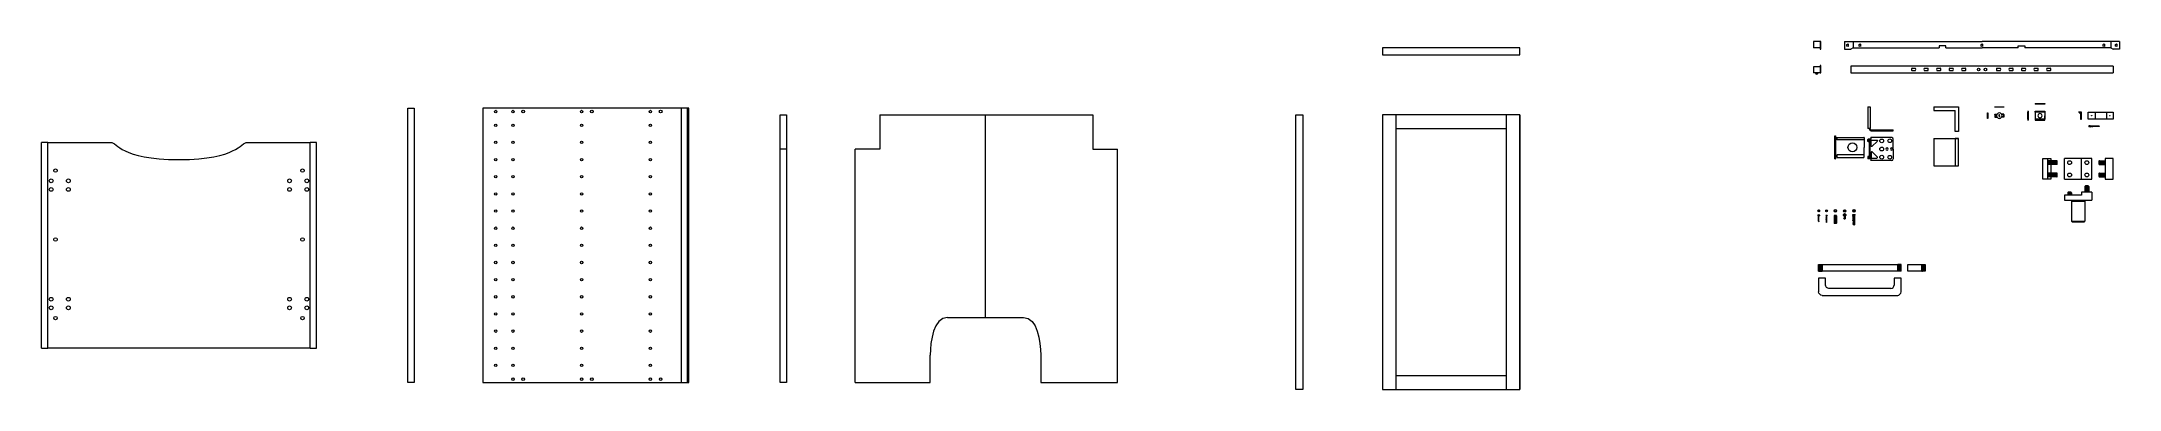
# Model space of a CAD drawing. Header units: millimetres. Extents: x 1472 to 2868, y 139 to 621.
# Drawn here: x 2253 to 2858, y 139 to 241 of the extents above; entities that cross this region are included whole.
import ezdxf

# ---------------------------------------------------------------- set-up
doc = ezdxf.new("R2010")
doc.units = ezdxf.units.MM
for name, color, linetype, lineweight in [('ante', 9, 'Continuous', 18), ('componenti', 21, 'Continuous', 18), ('maniglie', 5, 'Continuous', 18), ('meccanismi', 4, 'Continuous', 18), ('viti', 2, 'Continuous', 18)]:
    doc.layers.add(name, color=color, linetype=linetype, lineweight=lineweight)

# ---------------------------------------------------------------- blocks, each defined once
blk = doc.blocks.new('buchi')
at = {"layer": 'meccanismi'}
for p, q in [((2908.12, 1714.86), (2908.12, 1715.76)), ((2908.82, 1715.76), (2908.82, 1714.86))]:
    blk.add_line(p, q, dxfattribs=at)
for points in [[(2908.82, 1715.76), (2908.82, 1716), (2908.12, 1716), (2908.12, 1715.76)], [(2908.12, 1714.86), (2908.12, 1714.63), (2908.82, 1714.63), (2908.82, 1714.86)]]:
    blk.add_open_spline(points, degree=3, dxfattribs=at)

msp = doc.modelspace()

# ---------------------------------------------------------------- linework, layer by layer
at = {"layer": 'ante'}
for points in [[(2683.15, 238.85), (2643.15, 238.85), (2643.15, 236.85)], [(2643.15, 236.85), (2683.15, 236.85)], [(2683.15, 236.85), (2683.15, 238.85)], [(2619.93, 219.28), (2619.93, 139.28), (2617.93, 139.28), (2617.93, 219.28), (2619.93, 219.28)], [(2643.15, 139.28), (2683.15, 139.28), (2683.15, 219.28), (2643.15, 219.28), (2643.15, 139.28)], [(2647.15, 139.28), (2647.15, 219.28)], [(2683.15, 219.28), (2679.15, 219.28)], [(2679.15, 219.28), (2679.15, 139.28)], [(2683.15, 219.28), (2683.15, 139.28)], [(2679.15, 215.28), (2647.15, 215.28)], [(2679.15, 143.28), (2647.15, 143.28)]]:
    msp.add_lwpolyline(points, dxfattribs=at)
at = {"layer": 'componenti'}
for p, q in [((2361.21, 221.28), (2361.21, 141.28)), ((2439.01, 221.28), (2439.01, 141.28)), ((2440.81, 141.28), (2440.81, 221.28)), ((2467.82, 141.28), (2467.82, 219.28)), ((2252.79, 151.28), (2252.79, 211.28)), ((2254.59, 211.28), (2272.79, 211.28)), ((2254.59, 151.28), (2254.59, 211.28)), ((2312.79, 211.28), (2330.99, 211.28)), ((2330.99, 151.28), (2330.99, 211.28)), ((2330.99, 151.28), (2330.99, 211.28)), ((2469.62, 209.28), (2467.82, 209.28)), ((2516.48, 160.28), (2538.65, 160.28)), ((2511.48, 141.28), (2511.48, 149.28)), ((2543.65, 149.28), (2543.65, 141.28)), ((2441.21, 141.28), (2440.81, 141.28)), ((2489.62, 141.28), (2511.48, 141.28)), ((2543.65, 141.28), (2566.02, 141.28))]:
    msp.add_line(p, q, dxfattribs=at)
for points in [[(2361.21, 141.28), (2359.41, 141.28), (2359.41, 221.28)], [(2359.41, 221.28), (2361.21, 221.28)], [(2381.21, 141.28), (2441.21, 141.28), (2441.21, 221.28), (2381.21, 221.28), (2381.21, 141.28)], [(2440.81, 221.28), (2439.01, 221.28)], [(2467.82, 219.28), (2469.62, 219.28), (2469.62, 141.28), (2467.82, 141.28)], [(2496.82, 219.28), (2496.82, 209.28), (2489.62, 209.28)], [(2496.82, 219.28), (2558.82, 219.28)], [(2516.48, 160.28), (2527.56, 160.28), (2527.56, 219.28)], [(2558.82, 219.28), (2558.82, 209.28), (2566.02, 209.28)], [(2252.79, 151.28), (2254.59, 151.28), (2254.59, 211.28), (2252.79, 211.28)], [(2254.59, 209.08), (2254.59, 210.88)], [(2330.99, 151.28), (2332.79, 151.28), (2332.79, 211.28), (2330.99, 211.28)], [(2330.99, 209.08), (2330.99, 210.88)], [(2489.62, 141.28), (2489.62, 209.28)], [(2566.02, 141.28), (2566.02, 209.28)], [(2330.99, 151.28), (2254.59, 151.28)], [(2330.99, 151.28), (2330.99, 152.11)]]:
    msp.add_lwpolyline(points, dxfattribs=at)
for centre, radius in [((2385.01, 220.28), 0.35), ((2390.01, 220.28), 0.35), ((2393.01, 220.28), 0.4), ((2410.01, 220.28), 0.35), ((2413.01, 220.28), 0.4), ((2430.01, 220.28), 0.35), ((2433.01, 220.28), 0.4), ((2385.01, 216.28), 0.35), ((2390.01, 216.28), 0.35), ((2410.01, 216.28), 0.35), ((2430.01, 216.28), 0.35), ((2385.01, 211.28), 0.35), ((2385.01, 206.28), 0.35), ((2390.01, 211.28), 0.35), ((2390.01, 206.28), 0.35), ((2410.01, 211.28), 0.35), ((2410.01, 206.28), 0.35), ((2430.01, 211.28), 0.35), ((2430.01, 206.28), 0.35), ((2255.59, 200.08), 0.552), ((2256.84, 203.08), 0.5), ((2260.59, 200.08), 0.552), ((2324.99, 200.08), 0.552), ((2328.74, 203.08), 0.5), ((2329.99, 200.08), 0.552), ((2385.01, 201.28), 0.35), ((2390.01, 201.28), 0.35), ((2410.01, 201.28), 0.35), ((2430.01, 201.28), 0.35), ((2255.59, 197.58), 0.552), ((2260.59, 197.58), 0.552), ((2324.99, 197.58), 0.552), ((2329.99, 197.58), 0.552), ((2385.01, 196.28), 0.35), ((2390.01, 196.28), 0.35), ((2410.01, 196.28), 0.35), ((2430.01, 196.28), 0.35), ((2385.01, 191.28), 0.35), ((2390.01, 191.28), 0.35), ((2410.01, 191.28), 0.35), ((2430.01, 191.28), 0.35), ((2256.84, 182.98), 0.5), ((2328.74, 182.98), 0.5), ((2385.01, 186.28), 0.35), ((2385.01, 181.28), 0.35), ((2390.01, 186.28), 0.35), ((2390.01, 181.28), 0.35), ((2410.01, 186.28), 0.35), ((2410.01, 181.28), 0.35), ((2430.01, 186.28), 0.35), ((2430.01, 181.28), 0.35), ((2385.01, 176.28), 0.35), ((2390.01, 176.28), 0.35), ((2410.01, 176.28), 0.35), ((2430.01, 176.28), 0.35), ((2385.01, 171.28), 0.35), ((2390.01, 171.28), 0.35), ((2410.01, 171.28), 0.35), ((2430.01, 171.28), 0.35), ((2255.59, 165.58), 0.552), ((2255.59, 163.08), 0.552), ((2260.59, 165.58), 0.552), ((2260.59, 163.08), 0.552), ((2324.99, 165.58), 0.552), ((2324.99, 163.08), 0.552), ((2329.99, 165.58), 0.552), ((2329.99, 163.08), 0.552), ((2385.01, 166.28), 0.35), ((2390.01, 166.28), 0.35), ((2410.01, 166.28), 0.35), ((2430.01, 166.28), 0.35), ((2256.84, 160.08), 0.5), ((2328.74, 160.08), 0.5), ((2385.01, 161.28), 0.35), ((2390.01, 161.28), 0.35), ((2410.01, 161.28), 0.35), ((2430.01, 161.28), 0.35), ((2385.01, 156.28), 0.35), ((2385.01, 151.28), 0.35), ((2390.01, 156.28), 0.35), ((2390.01, 151.28), 0.35), ((2410.01, 156.28), 0.35), ((2410.01, 151.28), 0.35), ((2430.01, 156.28), 0.35), ((2430.01, 151.28), 0.35), ((2385.01, 146.28), 0.35), ((2390.01, 146.28), 0.35), ((2410.01, 146.28), 0.35), ((2430.01, 146.28), 0.35), ((2390.01, 142.28), 0.35), ((2393.01, 142.28), 0.4), ((2410.01, 142.28), 0.35), ((2413.01, 142.28), 0.4), ((2430.01, 142.28), 0.35), ((2433.01, 142.28), 0.35)]:
    msp.add_circle(centre, radius, dxfattribs=at)
for points in [[(2272.79, 211.28), (2275.15, 211.28), (2275.43, 206.28), (2292.79, 206.28)], [(2516.48, 160.28), (2512.45, 160.28), (2511.48, 153.3), (2511.48, 149.28)], [(2538.65, 160.28), (2542.67, 160.28), (2543.65, 153.3), (2543.65, 149.28)]]:
    msp.add_open_spline(points, degree=3, dxfattribs=at)
msp.add_open_spline([(2292.79, 206.28), (2310.15, 206.28), (2310.43, 211.28), (2312.79, 211.28), (2312.79, 211.28), (2312.79, 211.28), (2312.79, 211.28), (2312.79, 211.28), (2312.79, 211.28), (2312.79, 211.28)], degree=3, knots=[0, 0, 0, 0, 7.071068, 7.071068, 7.071068, 7.071074, 7.071074, 7.071074, 7.071154, 7.071154, 7.071154, 7.071154], dxfattribs=at)
at = {"layer": 'maniglie'}
for p, q in [((2770.11, 173.71), (2770.11, 175.71)), ((2770.11, 175.71), (2771.11, 175.71)), ((2770.21, 173.71), (2770.21, 175.71)), ((2770.41, 175.71), (2770.41, 173.71)), ((2770.41, 175.71), (2770.71, 175.71)), ((2770.71, 175.71), (2770.71, 173.71)), ((2771.11, 175.71), (2771.11, 173.71)), ((2793.11, 175.71), (2793.11, 173.71)), ((2794.11, 175.71), (2793.11, 175.71)), ((2793.81, 175.71), (2793.51, 175.71)), ((2793.51, 175.71), (2793.51, 173.71)), ((2793.81, 175.71), (2793.81, 173.71)), ((2794.01, 173.71), (2794.01, 175.71)), ((2794.11, 173.71), (2794.11, 175.71)), ((2800.11, 173.71), (2800.11, 175.71)), ((2800.41, 173.71), (2800.41, 175.71)), ((2800.66, 175.71), (2800.66, 173.71)), ((2800.86, 173.71), (2800.86, 175.71)), ((2801.01, 175.71), (2801.01, 173.71)), ((2801.11, 175.71), (2801.11, 173.71)), ((2794.11, 173.71), (2770.11, 173.71)), ((2770.11, 173.71), (2771.11, 173.71)), ((2770.11, 173.71), (2770.21, 173.71)), ((2770.11, 171.71), (2770.11, 167.71)), ((2772.11, 171.71), (2770.11, 171.71)), ((2772.11, 169.71), (2772.11, 171.71)), ((2794.11, 171.71), (2792.11, 171.71)), ((2792.11, 171.71), (2792.11, 169.71)), ((2794.11, 173.71), (2793.11, 173.71)), ((2794.11, 173.71), (2794.01, 173.71)), ((2794.11, 167.71), (2794.11, 171.71)), ((2800.11, 173.71), (2800.31, 173.71)), ((2771.11, 166.71), (2793.11, 166.71)), ((2791.11, 168.71), (2773.11, 168.71))]:
    msp.add_line(p, q, dxfattribs=at)
for points in [[(2770.11, 175.71), (2794.11, 175.71)], [(2793.11, 173.71), (2793.11, 175.71)], [(2793.11, 173.71), (2793.11, 175.71)], [(2793.11, 173.71), (2793.11, 175.71)], [(2796.11, 173.71), (2796.11, 175.71), (2801.11, 175.71)], [(2801.11, 175.71), (2801.11, 173.71), (2796.11, 173.71)], [(2801.11, 173.71), (2801.11, 175.71)]]:
    msp.add_lwpolyline(points, dxfattribs=at)
for points in [[(2773.11, 168.71), (2772.64, 168.71), (2772.11, 169.24), (2772.11, 169.71)], [(2791.11, 168.71), (2791.58, 168.71), (2792.11, 169.24), (2792.11, 169.71)], [(2771.11, 166.71), (2770.64, 166.71), (2770.11, 167.24), (2770.11, 167.71)], [(2793.11, 166.71), (2793.58, 166.71), (2794.11, 167.24), (2794.11, 167.71)]]:
    msp.add_open_spline(points, degree=3, dxfattribs=at)
at = {"layer": 'meccanismi'}
for p, q in [((2777.67, 240.68), (2777.67, 238.48)), ((2777.67, 240.68), (2817.67, 240.68)), ((2777.67, 238.48), (2779.47, 238.48)), ((2778.34, 239.3), (2778.34, 239.86)), ((2778.8, 239.3), (2778.8, 239.86)), ((2780.17, 238.88), (2779.47, 238.48)), ((2781.94, 239.3), (2781.94, 239.86)), ((2782.4, 239.3), (2782.4, 239.86)), ((2807.17, 238.88), (2807.17, 239.38)), ((2807.17, 238.88), (2817.67, 238.88)), ((2817.44, 239.3), (2817.44, 239.86)), ((2857.67, 240.68), (2817.67, 240.68)), ((2828.17, 238.88), (2817.67, 238.88)), ((2817.9, 239.3), (2817.9, 239.86)), ((2828.17, 238.88), (2828.17, 239.38)), ((2852.94, 239.3), (2852.94, 239.86)), ((2853.4, 239.3), (2853.4, 239.86)), ((2855.17, 238.88), (2855.87, 238.48)), ((2857.67, 238.48), (2855.87, 238.48)), ((2856.54, 239.3), (2856.54, 239.86)), ((2857, 239.3), (2857, 239.86)), ((2857.67, 240.68), (2857.67, 238.48)), ((2855.87, 233.53), (2779.47, 233.53)), ((2784.45, 221.62), (2785.1, 221.62)), ((2784.45, 221.62), (2784.45, 215.33)), ((2784.88, 221.62), (2785.1, 221.62)), ((2785.1, 221.62), (2785.1, 215.33)), ((2803.66, 221.62), (2810.86, 221.62)), ((2821.5, 219.52), (2822.03, 219.52)), ((2821.5, 218.63), (2822.03, 218.63)), ((2821.6, 219.42), (2821.98, 219.42)), ((2821.6, 218.73), (2821.98, 218.73)), ((2822.65, 219.07), (2822.65, 219.39)), ((2822.65, 219.07), (2822.65, 218.76)), ((2823.9, 219.52), (2823.37, 219.52)), ((2823.9, 218.63), (2823.37, 218.63)), ((2823.8, 219.42), (2823.42, 219.42)), ((2823.8, 218.73), (2823.42, 218.73)), ((2830.99, 220.08), (2830.89, 220.08)), ((2830.99, 218.06), (2830.89, 218.06)), ((2831.09, 220.41), (2830.99, 220.41)), ((2830.99, 220.41), (2830.99, 220.08)), ((2830.99, 218.06), (2830.99, 217.73)), ((2833.09, 222.61), (2835.99, 222.61)), ((2833.09, 222.61), (2833.09, 222.41)), ((2833.09, 222.51), (2835.99, 222.51)), ((2835.99, 222.41), (2833.09, 222.41)), ((2833.09, 220.08), (2833.09, 218.06)), ((2835.99, 222.61), (2835.99, 222.41)), ((2846.37, 220.08), (2845.77, 220.08)), ((2845.98, 220.08), (2845.98, 219.88)), ((2848.58, 220.08), (2855.87, 220.08)), ((2848.58, 218.08), (2848.58, 220.08)), ((2855.87, 218.08), (2848.58, 218.08)), ((2850.58, 220.08), (2850.58, 218.08)), ((2853.87, 220.08), (2853.87, 218.08)), ((2855.87, 220.08), (2855.87, 218.08)), ((2774.79, 213.17), (2775.01, 213.17)), ((2774.79, 206.5), (2774.79, 213.17)), ((2774.79, 213.17), (2775.01, 213.17)), ((2775.01, 213.17), (2775.01, 206.5)), ((2775.5, 212.73), (2783.26, 212.73)), ((2783.31, 212.68), (2783.31, 209.83)), ((2785.1, 215.33), (2784.45, 215.33)), ((2784.45, 211.58), (2784.45, 212.14)), ((2784.99, 212.25), (2784.55, 212.25)), ((2784.99, 212.25), (2784.55, 212.25)), ((2784.66, 211.58), (2784.66, 211.98)), ((2784.72, 212.03), (2784.83, 212.03)), ((2784.88, 206.72), (2784.88, 211.98)), ((2785.1, 206.55), (2785.1, 212.14)), ((2785.31, 214.9), (2791.82, 214.9)), ((2785.31, 214.68), (2785.31, 214.9)), ((2785.31, 214.68), (2791.82, 214.68)), ((2791.38, 212.68), (2785.31, 212.68)), ((2791.38, 214.68), (2791.38, 214.9)), ((2791.82, 214.68), (2791.82, 214.9)), ((2791.82, 209.35), (2791.82, 212.25)), ((2803.66, 212.42), (2803.66, 204.42)), ((2803.66, 212.42), (2810.86, 212.42)), ((2810.86, 204.42), (2810.86, 212.42)), ((2830.99, 217.73), (2831.09, 217.73)), ((2774.79, 206.5), (2775.01, 206.5)), ((2775.01, 206.5), (2774.79, 206.5)), ((2775.5, 206.93), (2783.26, 206.93)), ((2783.31, 206.99), (2783.31, 209.83)), ((2784.45, 207.11), (2784.45, 206.55)), ((2784.61, 211.53), (2784.5, 211.53)), ((2784.5, 211.53), (2784.61, 211.53)), ((2784.61, 207.16), (2784.5, 207.16)), ((2784.5, 207.16), (2784.61, 207.16)), ((2784.99, 206.45), (2784.55, 206.45)), ((2784.99, 206.45), (2784.55, 206.45)), ((2784.66, 207.11), (2784.66, 206.72)), ((2784.72, 206.66), (2784.83, 206.66)), ((2791.38, 206.01), (2785.31, 206.01)), ((2791.82, 209.35), (2791.82, 206.45)), ((2837.58, 205.94), (2836.87, 205.94)), ((2836.87, 205.79), (2837.58, 205.79)), ((2837.58, 205.79), (2836.87, 205.79)), ((2837.58, 205.94), (2837.58, 204.84)), ((2839.4, 205.94), (2837.74, 205.94)), ((2839.4, 205.79), (2837.74, 205.79)), ((2839.4, 205.94), (2839.4, 204.84)), ((2839.56, 205), (2839.56, 205.79)), ((2839.56, 205.79), (2839.56, 205.79)), ((2841.67, 200.59), (2841.67, 206.59)), ((2849.67, 206.59), (2841.67, 206.59)), ((2849.67, 200.59), (2849.67, 206.59)), ((2851.68, 205.78), (2851.68, 205)), ((2851.84, 204.84), (2851.84, 205.94)), ((2851.84, 205.94), (2853.5, 205.94)), ((2853.5, 205.79), (2851.84, 205.79)), ((2853.5, 206.59), (2853.5, 200.59)), ((2855.87, 206.59), (2853.5, 206.59)), ((2855.87, 200.59), (2855.87, 206.59)), ((2803.66, 204.42), (2810.86, 204.42)), ((2837.74, 200.59), (2835.37, 200.59)), ((2837.58, 205.63), (2836.87, 205.63)), ((2836.87, 205.63), (2837.58, 205.63)), ((2836.87, 205.47), (2837.58, 205.47)), ((2837.58, 205.47), (2836.87, 205.47)), ((2837.58, 205.31), (2836.87, 205.31)), ((2836.87, 205.31), (2837.58, 205.31)), ((2836.87, 205.16), (2837.58, 205.16)), ((2837.58, 205.16), (2836.87, 205.16)), ((2837.58, 205), (2836.87, 205)), ((2836.87, 205), (2837.58, 205)), ((2837.58, 204.84), (2836.87, 204.84)), ((2837.58, 202.34), (2836.87, 202.34)), ((2836.87, 202.19), (2837.58, 202.19)), ((2837.58, 202.19), (2836.87, 202.19)), ((2836.87, 202.03), (2837.58, 202.03)), ((2837.58, 202.03), (2836.87, 202.03)), ((2836.87, 201.87), (2837.58, 201.87)), ((2837.58, 201.87), (2836.87, 201.87)), ((2836.87, 201.71), (2837.58, 201.71)), ((2837.58, 201.71), (2836.87, 201.71)), ((2836.87, 201.56), (2837.58, 201.56)), ((2837.58, 201.56), (2836.87, 201.56)), ((2836.87, 201.4), (2837.58, 201.4)), ((2837.58, 201.4), (2836.87, 201.4)), ((2837.58, 201.24), (2836.87, 201.24)), ((2837.58, 202.34), (2837.58, 201.24)), ((2837.74, 205.63), (2839.4, 205.63)), ((2839.4, 205.47), (2837.74, 205.47)), ((2837.74, 205.31), (2839.4, 205.31)), ((2839.4, 205.16), (2837.74, 205.16)), ((2837.74, 205), (2839.4, 205)), ((2839.4, 204.84), (2837.74, 204.84)), ((2839.4, 202.34), (2837.74, 202.34)), ((2837.74, 201.4), (2837.74, 202.19)), ((2837.74, 202.19), (2837.74, 202.19)), ((2839.4, 202.19), (2837.74, 202.19)), ((2837.74, 202.03), (2839.4, 202.03)), ((2839.4, 201.87), (2837.74, 201.87)), ((2837.74, 201.71), (2839.4, 201.71)), ((2839.4, 201.56), (2837.74, 201.56)), ((2837.74, 201.4), (2839.4, 201.4)), ((2839.4, 201.24), (2837.74, 201.24)), ((2839.4, 202.34), (2839.4, 201.24)), ((2839.56, 201.4), (2839.56, 202.19)), ((2839.56, 202.19), (2839.56, 202.19)), ((2841.67, 200.59), (2849.67, 200.59)), ((2851.68, 205), (2851.68, 205)), ((2851.68, 202.18), (2851.68, 201.4)), ((2851.68, 201.4), (2851.68, 201.4)), ((2851.84, 205.63), (2853.5, 205.63)), ((2853.5, 205.47), (2851.84, 205.47)), ((2851.84, 205.31), (2853.5, 205.31)), ((2853.5, 205.16), (2851.84, 205.16)), ((2851.84, 205), (2853.5, 205)), ((2851.84, 204.84), (2853.5, 204.84)), ((2851.84, 201.24), (2851.84, 202.34)), ((2851.84, 202.34), (2853.5, 202.34)), ((2853.5, 202.19), (2851.84, 202.19)), ((2851.84, 202.03), (2853.5, 202.03)), ((2853.5, 201.87), (2851.84, 201.87)), ((2851.84, 201.71), (2853.5, 201.71)), ((2853.5, 201.56), (2851.84, 201.56)), ((2851.84, 201.4), (2853.5, 201.4)), ((2851.84, 201.24), (2853.5, 201.24)), ((2853.5, 200.59), (2855.87, 200.59)), ((2846.67, 195.91), (2841.67, 195.91)), ((2842.62, 196.61), (2843.72, 196.61)), ((2842.62, 196.61), (2842.62, 195.91)), ((2843.56, 196.77), (2842.78, 196.77)), ((2842.78, 196.77), (2842.78, 196.77)), ((2842.78, 196.61), (2842.78, 195.91)), ((2842.93, 195.91), (2842.93, 196.61)), ((2843.09, 196.61), (2843.09, 195.91)), ((2843.25, 195.91), (2843.25, 196.61)), ((2843.41, 196.61), (2843.41, 195.91)), ((2843.56, 195.91), (2843.56, 196.61)), ((2843.72, 196.61), (2843.72, 195.91)), ((2843.72, 194.17), (2847.62, 194.17)), ((2843.72, 194.17), (2843.72, 188.37)), ((2843.92, 194.17), (2843.92, 194.41)), ((2844.37, 194.41), (2846.97, 194.41)), ((2849.67, 196.78), (2846.67, 196.78)), ((2846.67, 196.78), (2846.67, 195.91)), ((2847.42, 194.17), (2847.42, 194.41)), ((2847.62, 198.43), (2848.72, 198.43)), ((2847.62, 198.43), (2847.62, 196.78)), ((2848.56, 198.59), (2847.78, 198.59)), ((2847.78, 198.59), (2847.78, 198.59)), ((2847.78, 198.43), (2847.78, 196.78)), ((2847.93, 196.78), (2847.93, 198.43)), ((2848.09, 198.43), (2848.09, 196.78)), ((2848.25, 196.78), (2848.25, 198.43)), ((2848.41, 198.43), (2848.41, 196.78)), ((2848.56, 196.78), (2848.56, 198.43)), ((2848.72, 198.43), (2848.72, 196.78)), ((2849.67, 196.78), (2849.67, 194.41)), ((2843.72, 188.37), (2847.62, 188.37)), ((2843.92, 188.17), (2847.42, 188.17))]:
    msp.add_line(p, q, dxfattribs=at)
for points in [[(2770.57, 240.68), (2768.57, 240.68)], [(2768.57, 240.68), (2768.57, 238.88)], [(2770.57, 238.88), (2768.57, 238.88)], [(2770.57, 240.68), (2770.57, 238.48)], [(2770.57, 238.48), (2770.77, 238.48), (2770.77, 240.68), (2770.57, 240.68)], [(2780.17, 240.68), (2780.17, 238.88), (2805.17, 238.88)], [(2807.17, 239.38), (2805.17, 239.38), (2805.17, 238.88)], [(2828.17, 239.38), (2830.17, 239.38), (2830.17, 238.88)], [(2855.17, 240.68), (2855.17, 238.88), (2830.17, 238.88)], [(2770.57, 233.33), (2768.57, 233.33)], [(2768.57, 233.33), (2768.57, 231.53)], [(2770.57, 231.53), (2768.57, 231.53)], [(2770.57, 233.73), (2770.57, 231.53)], [(2770.57, 231.53), (2770.77, 231.53), (2770.77, 233.73), (2770.57, 233.73)], [(2779.47, 233.53), (2779.47, 231.53), (2855.87, 231.53)], [(2855.87, 233.53), (2855.87, 231.53)], [(2803.66, 221.62), (2803.66, 220.62), (2809.86, 220.62)], [(2810.86, 221.62), (2810.86, 214.42), (2809.86, 214.42), (2809.86, 220.62)], [(2819.4, 218.27), (2819.3, 218.27), (2819.3, 219.87), (2819.4, 219.87)], [(2819.4, 219.52), (2819.3, 219.52)], [(2819.4, 218.63), (2819.3, 218.63)], [(2819.4, 219.87), (2819.4, 218.27)], [(2821.4, 221.52), (2821.4, 221.62), (2824, 221.62), (2824, 221.52)], [(2824, 221.52), (2821.4, 221.52)], [(2821.4, 219.42), (2821.4, 218.73)], [(2821.5, 219.32), (2821.5, 218.83)], [(2822.03, 221.52), (2822.03, 221.62)], [(2822.68, 219.42), (2822.72, 219.42)], [(2822.68, 218.73), (2822.72, 218.73)], [(2822.75, 219.07), (2822.75, 219.39)], [(2822.75, 219.07), (2822.75, 218.76)], [(2823.37, 221.52), (2823.37, 221.62)], [(2823.51, 221.52), (2823.51, 221.62)], [(2823.51, 221.62), (2823.51, 221.52)], [(2823.9, 219.32), (2823.9, 218.83)], [(2824, 219.42), (2824, 218.73)], [(2830.89, 220.08), (2830.89, 218.06)], [(2831.09, 220.41), (2831.09, 217.73)], [(2835.99, 220.08), (2833.09, 220.08), (2833.09, 220.41), (2835.99, 220.41), (2835.99, 218.06), (2833.09, 218.06), (2833.09, 217.73), (2835.99, 217.73), (2835.99, 219.07)], [(2846.58, 218.08), (2846.58, 220.08), (2845.98, 220.08)], [(2845.98, 219.88), (2846.38, 219.88)], [(2846.38, 219.88), (2846.38, 218.08), (2846.58, 218.08)], [(2775.44, 212.68), (2775.44, 212.07)], [(2783.26, 212.02), (2775.5, 212.02)], [(2810.86, 212.42), (2809.86, 212.42), (2809.86, 204.42), (2810.86, 204.42)], [(2775.44, 207.6), (2775.44, 206.99)], [(2783.26, 207.65), (2775.5, 207.65)], [(2836.87, 200.59), (2836.87, 206.59)], [(2837.74, 205.79), (2837.74, 205)], [(2846.67, 200.59), (2846.67, 206.59)], [(2836.87, 200.59), (2835.37, 200.59)], [(2841.67, 195.91), (2841.67, 194.41)], [(2841.67, 194.41), (2849.67, 194.41)], [(2849.67, 196.78), (2846.67, 196.78)], [(2847.62, 194.17), (2847.62, 188.37)]]:
    msp.add_lwpolyline(points, dxfattribs=at)
for points in [[(2785.36, 210.32), (2785.36, 211.75, -0.414214), (2785.57, 211.96), (2787, 211.96, -0.668179), (2787.15, 211.59), (2785.73, 210.17, -0.668179)], [(2785.36, 208.37), (2785.36, 206.95, 0.414214), (2785.57, 206.73), (2787, 206.73, 0.668179), (2787.15, 207.1), (2785.73, 208.53, 0.668179)]]:
    msp.add_lwpolyline(points, format="xyb", close=True, dxfattribs=at)
msp.add_lwpolyline([(2837.74, 206.59), (2837.74, 200.59), (2835.37, 200.59), (2835.37, 206.59)], close=True, dxfattribs=at)
for centre, radius in [((2816.67, 232.53), 0.35), ((2818.67, 232.53), 0.35), ((2849.58, 219.08), 0.05), ((2854.87, 219.08), 0.05), ((2788.46, 211.72), 0.541), ((2790.82, 211.75), 0.541), ((2779.95, 209.83), 1.3), ((2788.46, 209.35), 0.541), ((2788.46, 206.98), 0.541), ((2790.82, 206.95), 0.541), ((2843.17, 205.39), 0.552), ((2848.17, 205.39), 0.552), ((2843.17, 201.79), 0.552), ((2848.17, 201.79), 0.552)]:
    msp.add_circle(centre, radius, dxfattribs=at)
for centre, radius, start, end in [((2769.57, 231.53), 0.35, 180, 0), ((2822.7, 219.07), 0.8, 154.51494, 205.48506), ((2822.7, 219.07), 0.8, 198.20996, 205.48506), ((2822.7, 219.07), 0.8, 33.72971, 146.27029), ((2822.7, 219.07), 0.8, 213.72971, 326.27029), ((2822.7, 219.07), 0.8, 334.51494, 25.48506), ((2822.7, 219.07), 0.8, 334.51494, 341.79004), ((2834.54, 219.07), 0.6, 0, 180), ((2834.54, 219.07), 0.6, 180, 0), ((2775.11, 213.1), 0.533, 258.85157, 308.25979), ((2784.99, 212.46), 0.39, 286.09388, 33.68056), ((2791.38, 212.25), 0.433, 0, 90), ((2775.11, 206.57), 0.533, 51.73938, 101.14869), ((2784.99, 206.23), 0.39, 326.31944, 73.90612), ((2790.02, 209.35), 0.325, 0, 180), ((2790.02, 209.35), 0.325, 180, 0), ((2791.31, 209.35), 0.325, 0, 180), ((2791.31, 209.35), 0.325, 180, 0), ((2791.38, 206.45), 0.433, 270, 0)]:
    msp.add_arc(centre, radius, start, end, dxfattribs=at)
for points in [[(2778.34, 239.86), (2778.34, 240.02), (2778.8, 240.02), (2778.8, 239.86)], [(2778.8, 239.3), (2778.8, 239.15), (2778.34, 239.15), (2778.34, 239.3)], [(2781.94, 239.86), (2781.94, 240.02), (2782.4, 240.02), (2782.4, 239.86)], [(2782.4, 239.3), (2782.4, 239.15), (2781.94, 239.15), (2781.94, 239.3)], [(2817.44, 239.86), (2817.44, 240.01), (2817.9, 240.01), (2817.9, 239.86)], [(2817.9, 239.3), (2817.9, 239.15), (2817.44, 239.15), (2817.44, 239.3)], [(2852.94, 239.86), (2852.94, 240.02), (2853.4, 240.02), (2853.4, 239.86)], [(2853.4, 239.3), (2853.4, 239.15), (2852.94, 239.15), (2852.94, 239.3)], [(2856.54, 239.86), (2856.54, 240.02), (2857, 240.02), (2857, 239.86)], [(2857, 239.3), (2857, 239.15), (2856.54, 239.15), (2856.54, 239.3)], [(2821.4, 219.42), (2821.4, 219.46), (2821.45, 219.52), (2821.5, 219.52)], [(2821.4, 218.73), (2821.4, 218.68), (2821.45, 218.63), (2821.5, 218.63)], [(2821.5, 219.32), (2821.5, 219.36), (2821.55, 219.42), (2821.6, 219.42)], [(2821.5, 218.83), (2821.5, 218.78), (2821.55, 218.73), (2821.6, 218.73)], [(2822.68, 219.42), (2822.67, 219.42), (2822.65, 219.4), (2822.65, 219.39)], [(2822.68, 218.73), (2822.67, 218.73), (2822.65, 218.74), (2822.65, 218.76)], [(2822.72, 219.42), (2822.73, 219.42), (2822.75, 219.4), (2822.75, 219.39)], [(2822.72, 218.73), (2822.73, 218.73), (2822.75, 218.74), (2822.75, 218.76)], [(2823.9, 219.32), (2823.9, 219.36), (2823.85, 219.42), (2823.8, 219.42)], [(2823.9, 218.83), (2823.9, 218.78), (2823.85, 218.73), (2823.8, 218.73)], [(2824, 219.42), (2824, 219.46), (2823.95, 219.52), (2823.9, 219.52)], [(2824, 218.73), (2824, 218.68), (2823.95, 218.63), (2823.9, 218.63)], [(2775.44, 212.68), (2775.44, 212.71), (2775.47, 212.73), (2775.5, 212.73)], [(2775.5, 212.02), (2775.47, 212.02), (2775.44, 212.05), (2775.44, 212.07)], [(2783.31, 212.68), (2783.31, 212.71), (2783.28, 212.73), (2783.26, 212.73)], [(2783.26, 212.02), (2783.28, 212.02), (2783.31, 212.05), (2783.31, 212.07)], [(2784.55, 212.25), (2784.5, 212.25), (2784.45, 212.19), (2784.45, 212.14)], [(2784.66, 211.98), (2784.66, 212), (2784.69, 212.03), (2784.72, 212.03)], [(2784.88, 211.98), (2784.88, 212), (2784.85, 212.03), (2784.83, 212.03)], [(2785.31, 214.68), (2785.05, 214.68), (2784.88, 215.07), (2784.88, 215.33)], [(2785.1, 212.14), (2785.1, 212.19), (2785.04, 212.25), (2784.99, 212.25)], [(2785.31, 214.9), (2785.15, 214.9), (2785.1, 215.17), (2785.1, 215.33)], [(2775.44, 207.6), (2775.44, 207.62), (2775.47, 207.65), (2775.5, 207.65)], [(2775.5, 206.93), (2775.47, 206.93), (2775.44, 206.96), (2775.44, 206.99)], [(2783.31, 207.6), (2783.31, 207.62), (2783.28, 207.65), (2783.26, 207.65)], [(2783.26, 206.93), (2783.28, 206.93), (2783.31, 206.96), (2783.31, 206.99)], [(2784.5, 211.53), (2784.48, 211.53), (2784.45, 211.56), (2784.45, 211.58)], [(2784.5, 207.16), (2784.48, 207.16), (2784.45, 207.13), (2784.45, 207.11)], [(2784.55, 206.45), (2784.5, 206.45), (2784.45, 206.5), (2784.45, 206.55)], [(2784.66, 211.58), (2784.66, 211.56), (2784.63, 211.53), (2784.61, 211.53)], [(2784.66, 207.11), (2784.66, 207.13), (2784.63, 207.16), (2784.61, 207.16)], [(2784.66, 206.72), (2784.66, 206.69), (2784.69, 206.66), (2784.72, 206.66)], [(2784.88, 206.72), (2784.88, 206.69), (2784.85, 206.66), (2784.83, 206.66)], [(2785.1, 206.55), (2785.1, 206.5), (2785.04, 206.45), (2784.99, 206.45)], [(2837.74, 205.79), (2837.74, 205.86), (2837.65, 205.94), (2837.58, 205.94)], [(2839.56, 205.79), (2839.56, 205.86), (2839.47, 205.94), (2839.4, 205.94)], [(2851.84, 205.94), (2851.77, 205.94), (2851.68, 205.86), (2851.68, 205.78)], [(2837.58, 204.84), (2837.65, 204.84), (2837.74, 204.93), (2837.74, 205)], [(2837.74, 202.19), (2837.74, 202.26), (2837.65, 202.34), (2837.58, 202.34)], [(2837.58, 201.24), (2837.65, 201.24), (2837.74, 201.33), (2837.74, 201.4)], [(2839.4, 204.84), (2839.47, 204.84), (2839.56, 204.93), (2839.56, 205)], [(2839.56, 202.19), (2839.56, 202.26), (2839.47, 202.34), (2839.4, 202.34)], [(2839.4, 201.24), (2839.47, 201.24), (2839.56, 201.33), (2839.56, 201.4)], [(2851.68, 205), (2851.68, 204.92), (2851.77, 204.84), (2851.84, 204.84)], [(2851.84, 202.34), (2851.77, 202.34), (2851.68, 202.26), (2851.68, 202.18)], [(2851.68, 201.4), (2851.68, 201.32), (2851.77, 201.24), (2851.84, 201.24)], [(2842.78, 196.77), (2842.7, 196.77), (2842.62, 196.69), (2842.62, 196.61)], [(2843.72, 196.61), (2843.72, 196.69), (2843.64, 196.77), (2843.56, 196.77)], [(2847.78, 198.59), (2847.7, 198.59), (2847.62, 198.51), (2847.62, 198.43)], [(2848.72, 198.43), (2848.72, 198.51), (2848.64, 198.59), (2848.56, 198.59)], [(2843.92, 188.17), (2843.83, 188.17), (2843.72, 188.27), (2843.72, 188.37)], [(2847.42, 188.17), (2847.51, 188.17), (2847.62, 188.27), (2847.62, 188.37)]]:
    msp.add_open_spline(points, degree=3, dxfattribs=at)
at = {"layer": 'viti'}
for p, q in [((2849.71, 215.76), (2849.71, 216.22)), ((2851.76, 216.04), (2851.91, 215.99)), ((2851.76, 215.94), (2851.91, 215.99)), ((2769.88, 190.03), (2769.88, 189.93)), ((2769.93, 189.88), (2770.33, 189.88)), ((2769.96, 191.36), (2770.11, 191.36)), ((2770.11, 191.31), (2769.96, 191.31)), ((2770.17, 189.88), (2770.06, 189.86)), ((2770.2, 189.87), (2770.06, 189.84)), ((2770.2, 189.73), (2770.06, 189.7)), ((2770.2, 189.71), (2770.06, 189.68)), ((2770.2, 189.58), (2770.06, 189.54)), ((2770.2, 189.56), (2770.06, 189.52)), ((2770.2, 189.42), (2770.06, 189.39)), ((2770.2, 189.4), (2770.06, 189.37)), ((2770.2, 189.26), (2770.06, 189.23)), ((2770.2, 189.24), (2770.06, 189.21)), ((2770.2, 189.1), (2770.06, 189.07)), ((2770.2, 189.08), (2770.06, 189.05)), ((2770.2, 188.94), (2770.06, 188.91)), ((2770.2, 188.92), (2770.06, 188.89)), ((2770.2, 188.78), (2770.06, 188.75)), ((2770.2, 188.76), (2770.06, 188.73)), ((2770.2, 188.63), (2770.06, 188.6)), ((2770.2, 188.61), (2770.06, 188.58)), ((2770.2, 188.47), (2770.06, 188.44)), ((2770.2, 188.45), (2770.06, 188.42)), ((2770.13, 189.88), (2770.08, 189.88)), ((2770.08, 188.33), (2770.1, 188.29)), ((2770.19, 188.31), (2770.09, 188.28)), ((2770.19, 188.29), (2770.09, 188.26)), ((2770.11, 191.51), (2770.11, 191.36)), ((2770.11, 191.31), (2770.11, 191.16)), ((2770.11, 188.27), (2770.13, 188.18)), ((2770.17, 188.28), (2770.13, 188.18)), ((2770.16, 191.51), (2770.16, 191.36)), ((2770.16, 191.36), (2770.31, 191.36)), ((2770.16, 191.31), (2770.16, 191.16)), ((2770.31, 191.31), (2770.16, 191.31)), ((2770.18, 188.33), (2770.17, 188.3)), ((2770.38, 190.03), (2770.38, 189.93)), ((2772.35, 189.88), (2772.17, 190.1)), ((2772.17, 190.1), (2772.63, 190.1)), ((2772.23, 191.36), (2772.38, 191.36)), ((2772.23, 191.31), (2772.38, 191.31)), ((2772.47, 189.76), (2772.33, 189.73)), ((2772.47, 189.74), (2772.33, 189.71)), ((2772.47, 189.6), (2772.33, 189.57)), ((2772.47, 189.58), (2772.33, 189.55)), ((2772.47, 189.44), (2772.33, 189.41)), ((2772.47, 189.42), (2772.33, 189.39)), ((2772.47, 189.29), (2772.33, 189.26)), ((2772.47, 189.27), (2772.33, 189.24)), ((2772.47, 189.13), (2772.33, 189.1)), ((2772.47, 189.11), (2772.33, 189.08)), ((2772.47, 188.97), (2772.33, 188.94)), ((2772.47, 188.95), (2772.33, 188.92)), ((2772.47, 188.81), (2772.33, 188.78)), ((2772.47, 188.79), (2772.33, 188.76)), ((2772.47, 188.65), (2772.33, 188.62)), ((2772.47, 188.63), (2772.33, 188.6)), ((2772.47, 188.5), (2772.33, 188.46)), ((2772.47, 188.48), (2772.33, 188.44)), ((2772.47, 188.34), (2772.33, 188.31)), ((2772.47, 188.32), (2772.33, 188.29)), ((2772.47, 188.18), (2772.33, 188.15)), ((2772.47, 188.16), (2772.33, 188.13)), ((2772.35, 189.88), (2772.45, 189.88)), ((2772.35, 188.05), (2772.37, 188)), ((2772.46, 188.02), (2772.36, 188)), ((2772.46, 188), (2772.36, 187.98)), ((2772.37, 187.98), (2772.4, 187.9)), ((2772.38, 191.51), (2772.38, 191.36)), ((2772.38, 191.31), (2772.38, 191.16)), ((2772.43, 187.99), (2772.4, 187.9)), ((2772.43, 191.51), (2772.43, 191.36)), ((2772.43, 191.36), (2772.58, 191.36)), ((2772.43, 191.31), (2772.58, 191.31)), ((2772.43, 191.31), (2772.43, 191.16)), ((2772.45, 188.05), (2772.44, 188.01)), ((2772.63, 190.1), (2772.45, 189.88)), ((2774.62, 189.88), (2775.32, 189.88)), ((2774.62, 189.88), (2774.62, 187.78)), ((2774.62, 187.78), (2775.32, 187.78)), ((2774.72, 189.98), (2774.7, 189.98)), ((2775.22, 189.98), (2774.72, 189.98)), ((2774.72, 189.88), (2774.72, 187.78)), ((2775.22, 187.68), (2774.72, 187.68)), ((2774.82, 187.78), (2774.82, 189.88)), ((2774.92, 189.88), (2774.92, 187.78)), ((2775.02, 187.78), (2775.02, 189.88)), ((2775.12, 189.88), (2775.12, 187.78)), ((2775.22, 187.78), (2775.22, 189.88)), ((2775.32, 189.88), (2775.32, 187.78)), ((2777.33, 190.21), (2777.33, 190.29)), ((2777.33, 190.29), (2778.03, 190.29)), ((2777.33, 190.21), (2778.03, 190.21)), ((2777.44, 189.88), (2777.92, 189.88)), ((2777.76, 189.88), (2777.46, 189.82)), ((2777.85, 189.88), (2777.46, 189.8)), ((2777.9, 189.77), (2777.46, 189.67)), ((2777.9, 189.75), (2777.46, 189.65)), ((2777.9, 189.62), (2777.46, 189.52)), ((2777.9, 189.6), (2777.46, 189.5)), ((2777.9, 189.46), (2777.46, 189.37)), ((2777.9, 189.44), (2777.46, 189.35)), ((2777.9, 189.31), (2777.46, 189.22)), ((2777.9, 189.29), (2777.46, 189.2)), ((2777.9, 189.16), (2777.46, 189.07)), ((2777.9, 189.14), (2777.46, 189.05)), ((2777.49, 189.88), (2777.49, 189)), ((2777.49, 189.81), (2777.49, 189.68)), ((2777.49, 189.66), (2777.49, 189.53)), ((2777.49, 189.51), (2777.49, 189.38)), ((2777.49, 189.36), (2777.49, 189.23)), ((2777.49, 189.21), (2777.49, 189.07)), ((2777.51, 188.98), (2777.85, 188.98)), ((2777.53, 191.34), (2777.68, 191.34)), ((2777.68, 191.49), (2777.68, 191.34)), ((2777.68, 191.29), (2777.68, 191.14)), ((2777.73, 191.49), (2777.73, 191.34)), ((2777.73, 191.34), (2777.88, 191.34)), ((2777.73, 191.29), (2777.73, 191.14)), ((2777.87, 189.88), (2777.87, 189)), ((2778.03, 190.29), (2778.03, 190.21)), ((2780.01, 191.36), (2780.33, 191.36)), ((2780.01, 191.31), (2780.33, 191.31)), ((2780.01, 190.23), (2780.71, 190.23)), ((2780.01, 190.03), (2780.01, 190.23)), ((2780.36, 190.03), (2780.01, 190.03)), ((2780.11, 188.63), (2780.11, 189.68)), ((2780.57, 188.21), (2780.12, 188.11)), ((2780.57, 188.19), (2780.12, 188.09)), ((2780.57, 188.06), (2780.12, 187.96)), ((2780.57, 188.04), (2780.12, 187.94)), ((2780.57, 187.91), (2780.12, 187.81)), ((2780.57, 187.89), (2780.12, 187.79)), ((2780.57, 187.76), (2780.12, 187.66)), ((2780.57, 187.74), (2780.12, 187.64)), ((2780.57, 187.61), (2780.12, 187.51)), ((2780.57, 187.59), (2780.12, 187.49)), ((2780.16, 189.88), (2780.16, 190.03)), ((2780.16, 188.43), (2780.16, 188.12)), ((2780.16, 188.1), (2780.16, 187.97)), ((2780.16, 187.95), (2780.16, 187.82)), ((2780.16, 187.8), (2780.16, 187.67)), ((2780.16, 187.65), (2780.16, 187.52)), ((2780.21, 189.68), (2780.21, 188.63)), ((2780.24, 189.68), (2780.24, 188.63)), ((2780.33, 191.69), (2780.33, 191.36)), ((2780.33, 191.31), (2780.33, 190.99)), ((2780.36, 190.03), (2780.71, 190.03)), ((2780.38, 191.69), (2780.38, 191.36)), ((2780.38, 191.36), (2780.7, 191.36)), ((2780.38, 191.31), (2780.7, 191.31)), ((2780.38, 191.31), (2780.38, 190.99)), ((2780.47, 189.68), (2780.47, 188.63)), ((2780.5, 189.88), (2780.5, 190.03)), ((2780.5, 189.68), (2780.5, 188.63)), ((2780.56, 188.43), (2780.55, 188.2)), ((2780.55, 188.18), (2780.55, 188.05)), ((2780.55, 188.03), (2780.55, 187.9)), ((2780.55, 187.88), (2780.55, 187.75)), ((2780.55, 187.73), (2780.55, 187.6)), ((2780.55, 187.58), (2780.55, 187.45)), ((2780.6, 188.63), (2780.6, 189.68)), ((2780.71, 190.03), (2780.71, 190.23)), ((2780.57, 187.46), (2780.12, 187.36)), ((2780.57, 187.44), (2780.12, 187.34)), ((2780.16, 187.5), (2780.16, 187.37)), ((2780.16, 187.35), (2780.16, 187.3)), ((2780.35, 187.23), (2780.25, 187.23)), ((2780.46, 187.23), (2780.36, 187.23)), ((2780.55, 187.43), (2780.55, 187.3))]:
    msp.add_line(p, q, dxfattribs=at)
for points in [[(2849.71, 216.22), (2849.76, 216.22), (2849.76, 215.76), (2849.71, 215.76)], [(2851.76, 216.04), (2849.76, 216.04)], [(2851.76, 215.94), (2849.76, 215.94)], [(2770.11, 191.36), (2769.96, 191.36), (2769.96, 191.31)], [(2770.08, 189.87), (2770.08, 189.88)], [(2770.08, 189.71), (2770.08, 189.85)], [(2770.08, 189.55), (2770.08, 189.69)], [(2770.08, 189.39), (2770.08, 189.53)], [(2770.08, 189.23), (2770.08, 189.37)], [(2770.08, 189.07), (2770.08, 189.21)], [(2770.08, 188.92), (2770.08, 189.05)], [(2770.08, 188.76), (2770.08, 188.9)], [(2770.08, 188.6), (2770.08, 188.74)], [(2770.08, 188.44), (2770.08, 188.58)], [(2770.08, 188.33), (2770.08, 188.42)], [(2770.16, 191.36), (2770.16, 191.51), (2770.11, 191.51)], [(2770.16, 191.31), (2770.16, 191.16), (2770.11, 191.16)], [(2770.16, 191.36), (2770.31, 191.36), (2770.31, 191.31)], [(2770.18, 189.73), (2770.18, 189.87)], [(2770.18, 189.57), (2770.18, 189.71)], [(2770.18, 189.41), (2770.18, 189.55)], [(2770.18, 189.25), (2770.18, 189.39)], [(2770.18, 189.1), (2770.18, 189.23)], [(2770.18, 188.94), (2770.18, 189.08)], [(2770.18, 188.78), (2770.18, 188.92)], [(2770.18, 188.62), (2770.18, 188.76)], [(2770.18, 188.46), (2770.18, 188.6)], [(2770.18, 188.33), (2770.18, 188.44)], [(2772.38, 191.36), (2772.23, 191.36), (2772.23, 191.31)], [(2772.35, 189.73), (2772.35, 189.88)], [(2772.35, 189.58), (2772.35, 189.71)], [(2772.35, 189.42), (2772.35, 189.56)], [(2772.35, 189.42), (2772.35, 189.56)], [(2772.35, 189.26), (2772.35, 189.4)], [(2772.35, 189.1), (2772.35, 189.24)], [(2772.35, 188.94), (2772.35, 189.08)], [(2772.35, 188.79), (2772.35, 188.92)], [(2772.35, 188.63), (2772.35, 188.77)], [(2772.35, 188.47), (2772.35, 188.61)], [(2772.35, 188.31), (2772.35, 188.45)], [(2772.35, 188.15), (2772.35, 188.29)], [(2772.35, 188.15), (2772.35, 188.29)], [(2772.35, 188.05), (2772.35, 188.13)], [(2772.43, 191.36), (2772.43, 191.51), (2772.38, 191.51)], [(2772.43, 191.31), (2772.43, 191.16), (2772.38, 191.16)], [(2772.43, 191.36), (2772.58, 191.36), (2772.58, 191.31)], [(2772.45, 189.76), (2772.45, 189.88)], [(2772.45, 189.6), (2772.45, 189.74)], [(2772.45, 189.44), (2772.45, 189.58)], [(2772.45, 189.28), (2772.45, 189.42)], [(2772.45, 189.12), (2772.45, 189.26)], [(2772.45, 188.96), (2772.45, 189.1)], [(2772.45, 188.81), (2772.45, 188.94)], [(2772.45, 188.65), (2772.45, 188.79)], [(2772.45, 188.49), (2772.45, 188.63)], [(2772.45, 188.33), (2772.45, 188.47)], [(2772.45, 188.17), (2772.45, 188.31)], [(2772.45, 188.05), (2772.45, 188.15)], [(2777.68, 191.34), (2777.53, 191.34), (2777.53, 191.29)], [(2777.53, 191.29), (2777.68, 191.29)], [(2777.73, 191.34), (2777.73, 191.49), (2777.68, 191.49)], [(2777.73, 191.29), (2777.73, 191.14), (2777.68, 191.14)], [(2777.73, 191.34), (2777.88, 191.34), (2777.88, 191.29)], [(2777.73, 191.29), (2777.88, 191.29)], [(2780.36, 189.88), (2780.06, 189.88)], [(2780.06, 188.43), (2780.36, 188.43)], [(2780.21, 189.53), (2780.21, 189.53)], [(2780.36, 189.88), (2780.65, 189.88)], [(2780.65, 188.43), (2780.36, 188.43)], [(2780.5, 189.53), (2780.5, 189.53)], [(2780.12, 187.34), (2780.16, 187.34), (2780.16, 187.3)]]:
    msp.add_lwpolyline(points, dxfattribs=at)
for centre, radius in [((2849.07, 215.99), 0.25), ((2770.13, 191.34), 0.25), ((2772.4, 191.34), 0.25), ((2774.97, 191.34), 0.35), ((2774.97, 191.34), 0.267), ((2777.71, 191.31), 0.35), ((2780.36, 191.34), 0.35)]:
    msp.add_circle(centre, radius, dxfattribs=at)
for centre, start, end in [((2777.35, 190.21), 180, 198.29521), ((2777.51, 189), 180, 270), ((2777.85, 189), 270, 0), ((2778.01, 190.21), 341.70479, 0)]:
    msp.add_arc(centre, 0.02, start, end, dxfattribs=at)
for points in [[(2769.88, 190.03), (2769.88, 190.13), (2770.04, 190.18), (2770.13, 190.18)], [(2769.93, 189.88), (2769.91, 189.88), (2769.88, 189.91), (2769.88, 189.93)], [(2770.06, 189.84), (2770.06, 189.84), (2770.06, 189.86), (2770.06, 189.86)], [(2770.06, 189.68), (2770.06, 189.68), (2770.06, 189.7), (2770.06, 189.7)], [(2770.06, 189.52), (2770.06, 189.52), (2770.06, 189.54), (2770.06, 189.54)], [(2770.06, 189.37), (2770.06, 189.37), (2770.06, 189.39), (2770.06, 189.39)], [(2770.06, 189.21), (2770.06, 189.21), (2770.06, 189.23), (2770.06, 189.23)], [(2770.06, 189.05), (2770.06, 189.05), (2770.06, 189.07), (2770.06, 189.07)], [(2770.06, 188.89), (2770.06, 188.89), (2770.06, 188.91), (2770.06, 188.91)], [(2770.06, 188.73), (2770.06, 188.73), (2770.06, 188.75), (2770.06, 188.75)], [(2770.06, 188.58), (2770.06, 188.57), (2770.06, 188.59), (2770.06, 188.6)], [(2770.06, 188.42), (2770.06, 188.42), (2770.06, 188.44), (2770.06, 188.44)], [(2770.09, 188.26), (2770.08, 188.26), (2770.08, 188.28), (2770.09, 188.28)], [(2770.38, 190.03), (2770.38, 190.13), (2770.23, 190.18), (2770.13, 190.18)], [(2770.19, 188.29), (2770.19, 188.29), (2770.19, 188.31), (2770.19, 188.31)], [(2770.2, 189.87), (2770.21, 189.87), (2770.21, 189.88), (2770.21, 189.88)], [(2770.2, 189.71), (2770.21, 189.71), (2770.21, 189.73), (2770.2, 189.73)], [(2770.2, 189.56), (2770.21, 189.56), (2770.21, 189.58), (2770.2, 189.58)], [(2770.2, 189.4), (2770.21, 189.4), (2770.21, 189.42), (2770.2, 189.42)], [(2770.2, 189.24), (2770.21, 189.24), (2770.21, 189.26), (2770.2, 189.26)], [(2770.2, 189.08), (2770.21, 189.08), (2770.21, 189.1), (2770.2, 189.1)], [(2770.2, 188.92), (2770.21, 188.92), (2770.21, 188.94), (2770.2, 188.94)], [(2770.2, 188.76), (2770.21, 188.77), (2770.21, 188.79), (2770.2, 188.78)], [(2770.2, 188.61), (2770.21, 188.61), (2770.21, 188.63), (2770.2, 188.63)], [(2770.2, 188.45), (2770.21, 188.45), (2770.21, 188.47), (2770.2, 188.47)], [(2770.33, 189.88), (2770.36, 189.88), (2770.38, 189.91), (2770.38, 189.93)], [(2772.33, 189.71), (2772.32, 189.71), (2772.32, 189.73), (2772.33, 189.73)], [(2772.33, 189.55), (2772.32, 189.55), (2772.32, 189.57), (2772.33, 189.57)], [(2772.33, 189.39), (2772.32, 189.39), (2772.32, 189.41), (2772.33, 189.41)], [(2772.33, 189.24), (2772.32, 189.23), (2772.32, 189.25), (2772.33, 189.26)], [(2772.33, 189.08), (2772.32, 189.08), (2772.32, 189.1), (2772.33, 189.1)], [(2772.33, 188.92), (2772.32, 188.92), (2772.32, 188.94), (2772.33, 188.94)], [(2772.33, 188.76), (2772.32, 188.76), (2772.32, 188.78), (2772.33, 188.78)], [(2772.33, 188.6), (2772.32, 188.6), (2772.32, 188.62), (2772.33, 188.62)], [(2772.33, 188.44), (2772.32, 188.44), (2772.32, 188.46), (2772.33, 188.46)], [(2772.33, 188.29), (2772.32, 188.28), (2772.32, 188.3), (2772.33, 188.31)], [(2772.33, 188.13), (2772.32, 188.13), (2772.32, 188.15), (2772.33, 188.15)], [(2772.36, 187.98), (2772.35, 187.97), (2772.35, 187.99), (2772.36, 188)], [(2772.46, 188), (2772.46, 188), (2772.46, 188.02), (2772.46, 188.02)], [(2772.47, 189.74), (2772.48, 189.74), (2772.48, 189.76), (2772.47, 189.76)], [(2772.47, 189.58), (2772.48, 189.58), (2772.48, 189.6), (2772.47, 189.6)], [(2772.47, 189.42), (2772.48, 189.43), (2772.48, 189.45), (2772.47, 189.44)], [(2772.47, 189.27), (2772.48, 189.27), (2772.48, 189.29), (2772.47, 189.29)], [(2772.47, 189.11), (2772.48, 189.11), (2772.48, 189.13), (2772.47, 189.13)], [(2772.47, 188.95), (2772.48, 188.95), (2772.48, 188.97), (2772.47, 188.97)], [(2772.47, 188.79), (2772.48, 188.79), (2772.48, 188.81), (2772.47, 188.81)], [(2772.47, 188.63), (2772.48, 188.63), (2772.48, 188.65), (2772.47, 188.65)], [(2772.47, 188.48), (2772.48, 188.48), (2772.48, 188.5), (2772.47, 188.5)], [(2772.47, 188.32), (2772.48, 188.32), (2772.48, 188.34), (2772.47, 188.34)], [(2772.47, 188.16), (2772.48, 188.16), (2772.48, 188.18), (2772.47, 188.18)], [(2774.72, 189.98), (2774.67, 189.98), (2774.62, 189.93), (2774.62, 189.88)], [(2774.72, 187.68), (2774.67, 187.68), (2774.62, 187.74), (2774.62, 187.78)], [(2775.32, 189.88), (2775.32, 189.93), (2775.27, 189.98), (2775.22, 189.98)], [(2775.32, 187.78), (2775.32, 187.74), (2775.27, 187.68), (2775.22, 187.68)], [(2777.68, 190.48), (2777.68, 190.48), (2777.33, 190.49), (2777.33, 190.29)], [(2777.44, 189.88), (2777.33, 189.88), (2777.37, 190.1), (2777.33, 190.21)], [(2777.46, 189.8), (2777.45, 189.8), (2777.45, 189.82), (2777.46, 189.82)], [(2777.46, 189.65), (2777.45, 189.65), (2777.45, 189.67), (2777.46, 189.67)], [(2777.46, 189.5), (2777.45, 189.5), (2777.45, 189.52), (2777.46, 189.52)], [(2777.46, 189.35), (2777.45, 189.35), (2777.45, 189.37), (2777.46, 189.37)], [(2777.46, 189.2), (2777.45, 189.2), (2777.45, 189.22), (2777.46, 189.22)], [(2777.46, 189.05), (2777.45, 189.05), (2777.45, 189.07), (2777.46, 189.07)], [(2777.68, 190.48), (2777.68, 190.48), (2778.03, 190.49), (2778.03, 190.29)], [(2777.9, 189.75), (2777.91, 189.75), (2777.91, 189.77), (2777.9, 189.77)], [(2777.9, 189.6), (2777.91, 189.6), (2777.91, 189.62), (2777.9, 189.62)], [(2777.9, 189.44), (2777.91, 189.45), (2777.91, 189.47), (2777.9, 189.46)], [(2777.9, 189.29), (2777.91, 189.3), (2777.91, 189.32), (2777.9, 189.31)], [(2777.9, 189.14), (2777.91, 189.15), (2777.91, 189.17), (2777.9, 189.16)], [(2778.03, 190.21), (2778, 190.1), (2778.04, 189.88), (2777.92, 189.88)], [(2780.11, 189.68), (2780.11, 189.75), (2779.99, 189.88), (2780.06, 189.88)], [(2780.06, 188.43), (2779.99, 188.43), (2780.11, 188.57), (2780.11, 188.63)], [(2780.12, 188.09), (2780.12, 188.09), (2780.12, 188.11), (2780.12, 188.11)], [(2780.12, 187.94), (2780.12, 187.94), (2780.12, 187.96), (2780.12, 187.96)], [(2780.12, 187.79), (2780.12, 187.79), (2780.12, 187.81), (2780.12, 187.81)], [(2780.12, 187.64), (2780.12, 187.64), (2780.12, 187.66), (2780.12, 187.66)], [(2780.36, 189.75), (2780.25, 189.74), (2780.21, 189.72), (2780.21, 189.68)], [(2780.36, 188.57), (2780.25, 188.58), (2780.21, 188.6), (2780.21, 188.63)], [(2780.36, 189.75), (2780.46, 189.74), (2780.5, 189.72), (2780.5, 189.68)], [(2780.36, 188.57), (2780.46, 188.58), (2780.5, 188.6), (2780.5, 188.63)], [(2780.57, 188.19), (2780.58, 188.19), (2780.58, 188.21), (2780.57, 188.21)], [(2780.57, 188.04), (2780.58, 188.04), (2780.58, 188.06), (2780.57, 188.06)], [(2780.57, 187.89), (2780.58, 187.89), (2780.58, 187.91), (2780.57, 187.91)], [(2780.57, 187.74), (2780.58, 187.74), (2780.58, 187.76), (2780.57, 187.76)], [(2780.57, 187.59), (2780.58, 187.59), (2780.58, 187.61), (2780.57, 187.61)], [(2780.6, 189.68), (2780.6, 189.75), (2780.72, 189.88), (2780.65, 189.88)], [(2780.65, 188.43), (2780.72, 188.43), (2780.6, 188.57), (2780.6, 188.63)], [(2780.12, 187.49), (2780.12, 187.49), (2780.12, 187.51), (2780.12, 187.51)], [(2780.12, 187.34), (2780.12, 187.34), (2780.12, 187.36), (2780.12, 187.36)], [(2780.25, 187.23), (2780.21, 187.23), (2780.16, 187.26), (2780.16, 187.3)], [(2780.46, 187.23), (2780.49, 187.23), (2780.55, 187.26), (2780.55, 187.3)], [(2780.57, 187.44), (2780.58, 187.44), (2780.58, 187.46), (2780.57, 187.46)]]:
    msp.add_open_spline(points, degree=3, dxfattribs=at)

# ---------------------------------------------------------------- block references
at = {"layer": 'meccanismi', "rotation": 90}
for p in [(4513.06, -2675.94), (4516.71, -2675.94), (4520.36, -2675.94), (4524.01, -2675.94), (4527.66, -2675.94), (4537.78, -2675.94), (4541.43, -2675.94), (4545.08, -2675.94), (4548.73, -2675.94), (4552.38, -2675.94)]:
    msp.add_blockref('buchi', p, dxfattribs=at)

doc.saveas('drawing.dxf')
